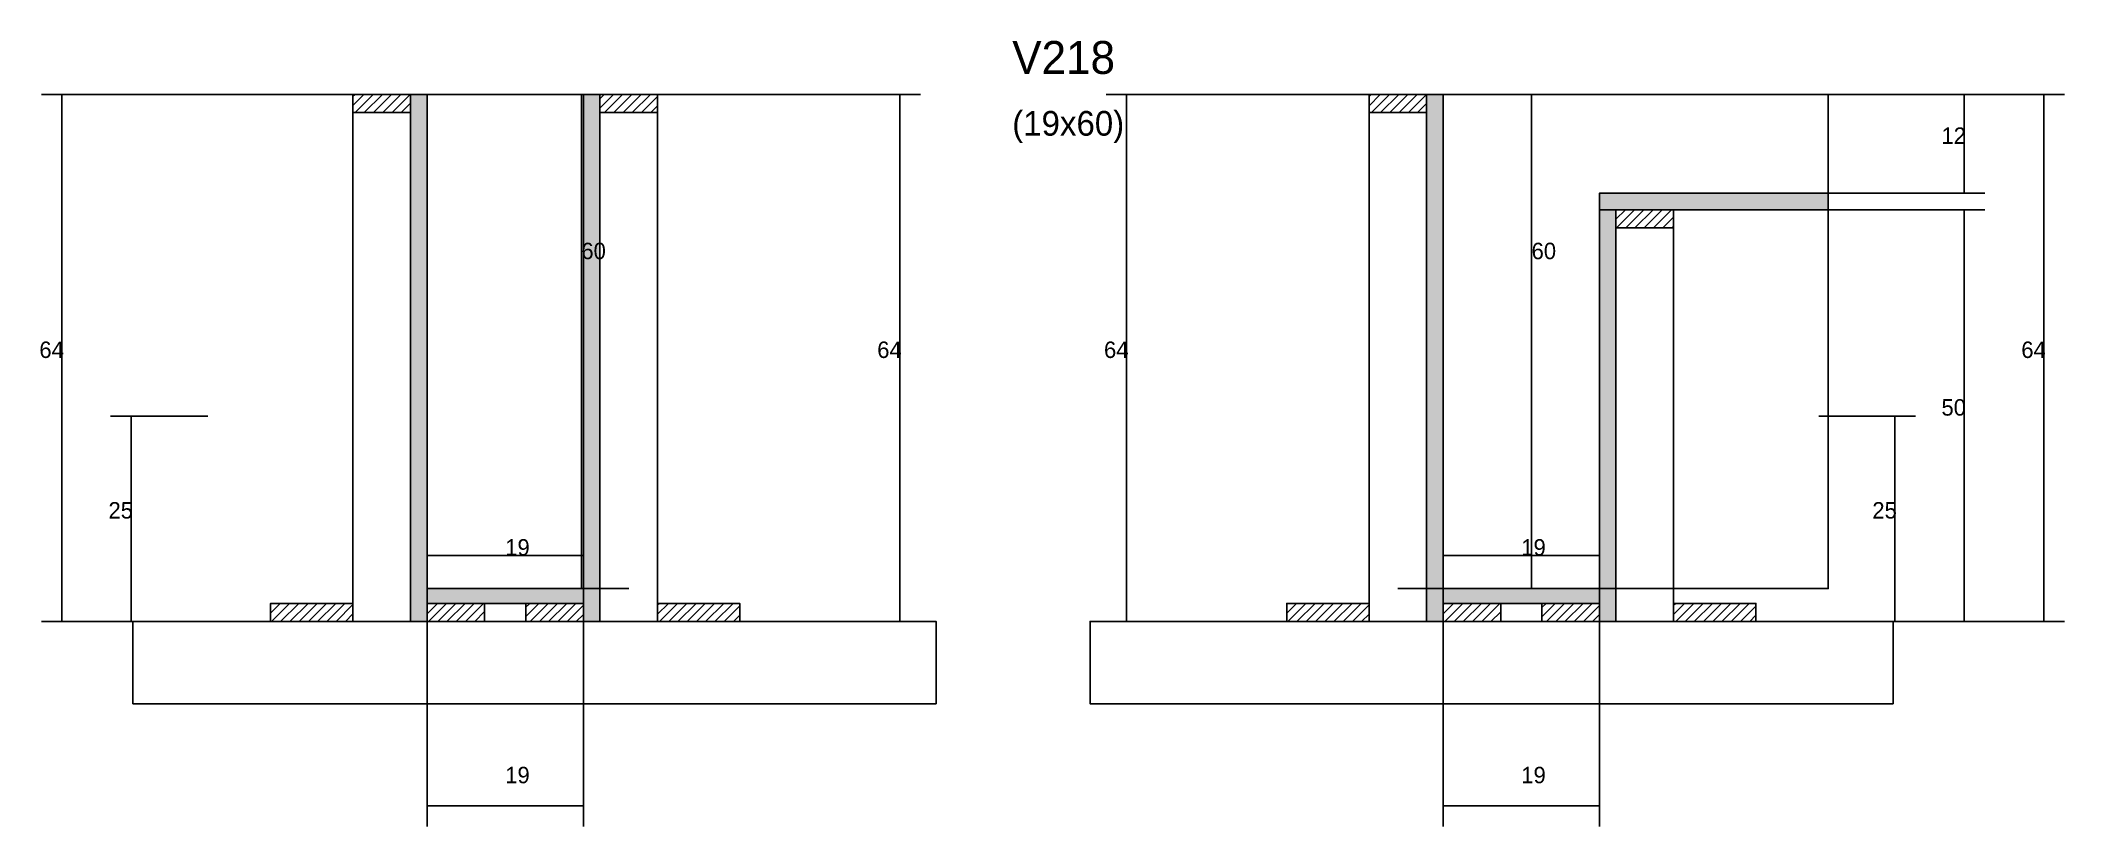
# Model space of a CAD drawing. Header units: metres. Extents: x -65046 to 21926, y -45195 to 1016.
# Drawn here: x 1363.9 to 1855.7, y -15577.8 to -15386.9 of the extents above; entities that cross this region are included whole.
import ezdxf

# ---------------------------------------------------------------- set-up
doc = ezdxf.new("R2010")
doc.units = ezdxf.units.M
for name, color, linetype in [('CONCRETO', 251, 'Continuous'), ('COTA', 241, 'Continuous'), ('Hachura', 253, 'Continuous'), ('Madeira', 126, 'Continuous'), ('Painéis', 200, 'Continuous'), ('Texto Seção', 7, 'Continuous')]:
    doc.layers.add(name, color=color, linetype=linetype)

msp = doc.modelspace()

# ---------------------------------------------------------------- texts
at = {"layer": 'COTA'}
for s, p in [('12', (1825.8, -15412)), ('60', (1495.3, -15440)), ('60', (1726.2, -15440)), ('64', (1363.6, -15464)), ('64', (1567.2, -15464)), ('64', (1622.3, -15464)), ('64', (1845.2, -15464)), ('50', (1825.8, -15478)), ('25', (1380.4, -15503)), ('25', (1809, -15503)), ('19', (1476.8, -15512)), ('19', (1723.7, -15512)), ('19', (1476.8, -15567.3)), ('19', (1723.7, -15567.3))]:
    msp.add_text(s, height=4, dxfattribs=at).set_placement(p)
at = {"layer": 'Texto Seção'}
for s, height, p in [('V218', 8, (1600, -15395)), ('(19x60)', 6, (1600, -15410))]:
    msp.add_text(s, height=height, dxfattribs=at).set_placement(p)

# ---------------------------------------------------------------- hatches: boundary and pattern name
at = {"layer": 'Hachura'}
h = msp.add_hatch(dxfattribs=at)
h.set_pattern_fill('ANSI31', scale=0.5)
h.paths.add_polyline_path([(1453.8, -15404.4), (1453.8, -15400), (1453.8, -15400), (1439.8, -15400), (1439.8, -15400), (1439.8, -15404.4), (1439.8, -15404.4), (1453.8, -15404.4)])
h = msp.add_hatch(color=8, dxfattribs=at)
h.dxf.hatch_style = 1
h.paths.add_polyline_path([(1453.8, -15400), (1457.8, -15400), (1457.8, -15400), (1457.8, -15528), (1457.8, -15528), (1453.8, -15528), (1453.8, -15528), (1453.8, -15400)])
h = msp.add_hatch(color=8, dxfattribs=at)
h.dxf.hatch_style = 1
h.paths.add_polyline_path([(1499.8, -15400), (1495.8, -15400), (1495.8, -15400), (1495.8, -15528), (1495.8, -15528), (1499.8, -15528), (1499.8, -15528), (1499.8, -15400)])
h = msp.add_hatch(dxfattribs=at)
h.set_pattern_fill('ANSI31', scale=0.5)
h.paths.add_polyline_path([(1499.8, -15404.4), (1499.8, -15400), (1499.8, -15400), (1513.8, -15400), (1513.8, -15400), (1513.8, -15404.4), (1513.8, -15404.4), (1499.8, -15404.4)])
h = msp.add_hatch(dxfattribs=at)
h.set_pattern_fill('ANSI31', scale=0.5)
h.paths.add_polyline_path([(1700.7, -15404.4), (1700.7, -15400), (1700.7, -15400), (1686.7, -15400), (1686.7, -15400), (1686.7, -15404.4), (1686.7, -15404.4), (1700.7, -15404.4)])
h = msp.add_hatch(color=8, dxfattribs=at)
h.dxf.hatch_style = 1
h.paths.add_polyline_path([(1700.7, -15400), (1704.7, -15400), (1704.7, -15400), (1704.7, -15528), (1704.7, -15528), (1700.7, -15528), (1700.7, -15528), (1700.7, -15400)])
h = msp.add_hatch(color=8, dxfattribs=at)
h.dxf.hatch_style = 1
h.paths.add_polyline_path([(1742.7, -15428), (1742.7, -15424), (1742.7, -15424), (1798.3, -15424), (1798.3, -15424), (1798.3, -15428), (1798.3, -15428), (1742.7, -15428)])
h = msp.add_hatch(color=8, dxfattribs=at)
h.dxf.hatch_style = 1
h.paths.add_polyline_path([(1746.7, -15428), (1742.7, -15428), (1742.7, -15428), (1742.7, -15528), (1742.7, -15528), (1746.7, -15528), (1746.7, -15528), (1746.7, -15428)])
h = msp.add_hatch(dxfattribs=at)
h.set_pattern_fill('ANSI31', scale=0.5)
h.paths.add_polyline_path([(1746.7, -15432.4), (1746.7, -15428), (1746.7, -15428), (1760.7, -15428), (1760.7, -15428), (1760.7, -15432.4), (1760.7, -15432.4), (1746.7, -15432.4)])
h = msp.add_hatch(color=8, dxfattribs=at)
h.dxf.hatch_style = 1
h.paths.add_polyline_path([(1495.8, -15523.6), (1495.8, -15520), (1495.8, -15520), (1457.8, -15520), (1457.8, -15520), (1457.8, -15523.6), (1457.8, -15523.6), (1495.8, -15523.6)])
h = msp.add_hatch(color=8, dxfattribs=at)
h.dxf.hatch_style = 1
h.paths.add_polyline_path([(1704.7, -15523.6), (1704.7, -15520), (1704.7, -15520), (1742.7, -15520), (1742.7, -15520), (1742.7, -15523.6), (1742.7, -15523.6), (1704.7, -15523.6)])
h = msp.add_hatch(dxfattribs=at)
h.set_pattern_fill('ANSI31', scale=0.5)
h.paths.add_polyline_path([(1419.8, -15528), (1419.8, -15523.6), (1419.8, -15523.6), (1439.8, -15523.6), (1439.8, -15523.6), (1439.8, -15528), (1439.8, -15528), (1419.8, -15528)])
h = msp.add_hatch(dxfattribs=at)
h.set_pattern_fill('ANSI31', scale=0.5)
h.paths.add_polyline_path([(1457.8, -15528), (1457.8, -15523.6), (1457.8, -15523.6), (1471.8, -15523.6), (1471.8, -15523.6), (1471.8, -15528), (1471.8, -15528), (1457.8, -15528)])
h = msp.add_hatch(dxfattribs=at)
h.set_pattern_fill('ANSI31', scale=0.5)
h.paths.add_polyline_path([(1495.8, -15528), (1495.8, -15523.6), (1495.8, -15523.6), (1481.8, -15523.6), (1481.8, -15523.6), (1481.8, -15528), (1481.8, -15528), (1495.8, -15528)])
h = msp.add_hatch(dxfattribs=at)
h.set_pattern_fill('ANSI31', scale=0.5)
h.paths.add_polyline_path([(1533.8, -15528), (1533.8, -15523.6), (1533.8, -15523.6), (1513.8, -15523.6), (1513.8, -15523.6), (1513.8, -15528), (1513.8, -15528), (1533.8, -15528)])
h = msp.add_hatch(dxfattribs=at)
h.set_pattern_fill('ANSI31', scale=0.5)
h.paths.add_polyline_path([(1666.7, -15528), (1666.7, -15523.6), (1666.7, -15523.6), (1686.7, -15523.6), (1686.7, -15523.6), (1686.7, -15528), (1686.7, -15528), (1666.7, -15528)])
h = msp.add_hatch(dxfattribs=at)
h.set_pattern_fill('ANSI31', scale=0.5)
h.paths.add_polyline_path([(1704.7, -15528), (1704.7, -15523.6), (1704.7, -15523.6), (1718.7, -15523.6), (1718.7, -15523.6), (1718.7, -15528), (1718.7, -15528), (1704.7, -15528)])
h = msp.add_hatch(dxfattribs=at)
h.set_pattern_fill('ANSI31', scale=0.5)
h.paths.add_polyline_path([(1742.7, -15528), (1742.7, -15523.6), (1742.7, -15523.6), (1728.7, -15523.6), (1728.7, -15523.6), (1728.7, -15528), (1728.7, -15528), (1742.7, -15528)])
h = msp.add_hatch(dxfattribs=at)
h.set_pattern_fill('ANSI31', scale=0.5)
h.paths.add_polyline_path([(1780.7, -15528), (1780.7, -15523.6), (1780.7, -15523.6), (1760.7, -15523.6), (1760.7, -15523.6), (1760.7, -15528), (1760.7, -15528), (1780.7, -15528)])

# ---------------------------------------------------------------- linework, layer by layer
at = {"layer": 'CONCRETO'}
for points in [[(1457.8, -15400), (1457.8, -15400), (1495.8, -15400), (1495.8, -15428), (1495.8, -15428), (1495.8, -15520), (1457.8, -15520), (1457.8, -15400)], [(1457.8, -15520), (1495.8, -15520), (1495.8, -15400), (1457.8, -15400)], [(1798.3, -15424), (1798.3, -15400), (1704.7, -15400), (1704.7, -15428), (1704.7, -15428), (1704.7, -15520), (1742.7, -15520), (1742.7, -15424)], [(1704.7, -15520), (1798.3, -15520), (1798.3, -15400), (1704.7, -15400)]]:
    msp.add_lwpolyline(points, close=True, dxfattribs=at)
at = {"layer": 'COTA'}
for p, q in [((1439.8, -15400), (1364.1, -15400)), ((1369.1, -15528), (1369.1, -15400)), ((1506.8, -15400), (1490.3, -15400)), ((1495.3, -15520), (1495.3, -15400)), ((1513.8, -15400), (1577.7, -15400)), ((1572.7, -15528), (1572.7, -15400)), ((1686.7, -15400), (1622.8, -15400)), ((1627.8, -15528), (1627.8, -15400)), ((1693.7, -15400), (1731.2, -15400)), ((1726.2, -15520), (1726.2, -15400)), ((1798.3, -15400), (1855.7, -15400)), ((1798.3, -15400), (1836.3, -15400)), ((1831.3, -15424), (1831.3, -15400)), ((1850.7, -15528), (1850.7, -15400)), ((1798.3, -15424), (1836.3, -15424)), ((1798.3, -15428), (1836.3, -15428)), ((1831.3, -15528), (1831.3, -15428)), ((1404.5, -15478.1), (1380.9, -15478.1)), ((1385.9, -15528), (1385.9, -15478.1)), ((1796, -15478.1), (1819.5, -15478.1)), ((1814.5, -15528), (1814.5, -15478.1)), ((1457.8, -15528), (1457.8, -15507)), ((1495.8, -15528), (1495.8, -15507)), ((1704.7, -15528), (1704.7, -15507)), ((1742.7, -15528), (1742.7, -15507)), ((1457.8, -15512), (1495.8, -15512)), ((1704.7, -15512), (1742.7, -15512)), ((1506.8, -15520), (1490.3, -15520)), ((1693.7, -15520), (1731.2, -15520)), ((1424.2, -15528), (1364.1, -15528)), ((1404.5, -15528), (1380.9, -15528)), ((1457.8, -15528), (1457.8, -15577.8)), ((1495.8, -15528), (1495.8, -15577.8)), ((1529.4, -15528), (1577.7, -15528)), ((1671.1, -15528), (1622.8, -15528)), ((1704.7, -15528), (1704.7, -15577.8)), ((1742.7, -15528), (1742.7, -15577.8)), ((1776.3, -15528), (1855.7, -15528)), ((1776.3, -15528), (1836.3, -15528)), ((1796, -15528), (1819.5, -15528)), ((1457.8, -15572.8), (1495.8, -15572.8)), ((1704.7, -15572.8), (1742.7, -15572.8))]:
    msp.add_line(p, q, dxfattribs=at)
at = {"layer": 'Madeira'}
for points in [[(1453.8, -15404.4), (1453.8, -15400), (1439.8, -15400), (1439.8, -15404.4)], [(1453.8, -15400), (1439.8, -15400), (1439.8, -15528), (1453.8, -15528)], [(1499.8, -15404.4), (1499.8, -15400), (1513.8, -15400), (1513.8, -15404.4)], [(1499.8, -15400), (1513.8, -15400), (1513.8, -15528), (1499.8, -15528)], [(1700.7, -15404.4), (1700.7, -15400), (1686.7, -15400), (1686.7, -15404.4)], [(1700.7, -15400), (1686.7, -15400), (1686.7, -15528), (1700.7, -15528)], [(1746.7, -15432.4), (1746.7, -15428), (1760.7, -15428), (1760.7, -15432.4)], [(1746.7, -15428), (1760.7, -15428), (1760.7, -15528), (1746.7, -15528)], [(1419.8, -15528), (1419.8, -15523.6), (1439.8, -15523.6), (1439.8, -15528)], [(1457.8, -15528), (1457.8, -15523.6), (1471.8, -15523.6), (1471.8, -15528)], [(1495.8, -15528), (1495.8, -15523.6), (1481.8, -15523.6), (1481.8, -15528)], [(1533.8, -15528), (1533.8, -15523.6), (1513.8, -15523.6), (1513.8, -15528)], [(1666.7, -15528), (1666.7, -15523.6), (1686.7, -15523.6), (1686.7, -15528)], [(1704.7, -15528), (1704.7, -15523.6), (1718.7, -15523.6), (1718.7, -15528)], [(1742.7, -15528), (1742.7, -15523.6), (1728.7, -15523.6), (1728.7, -15528)], [(1780.7, -15528), (1780.7, -15523.6), (1760.7, -15523.6), (1760.7, -15528)], [(1386.3, -15548), (1581.5, -15548), (1581.5, -15528), (1386.3, -15528)], [(1814.1, -15548), (1618.9, -15548), (1618.9, -15528), (1814.1, -15528)]]:
    msp.add_lwpolyline(points, close=True, dxfattribs=at)
at = {"layer": 'Painéis'}
for p, q in [((1457.8, -15528), (1457.8, -15400)), ((1495.8, -15528), (1495.8, -15400)), ((1704.7, -15528), (1704.7, -15400)), ((1742.7, -15424), (1798.3, -15424)), ((1742.7, -15428), (1742.7, -15424)), ((1742.7, -15528), (1742.7, -15428)), ((1798.3, -15428), (1798.3, -15424)), ((1457.8, -15520), (1495.8, -15520)), ((1457.8, -15523.6), (1457.8, -15520)), ((1495.8, -15523.6), (1495.8, -15520)), ((1704.7, -15520), (1742.7, -15520)), ((1704.7, -15523.6), (1704.7, -15520)), ((1742.7, -15523.6), (1742.7, -15520))]:
    msp.add_line(p, q, dxfattribs=at)
for points in [[(1453.8, -15400), (1457.8, -15400), (1457.8, -15528), (1453.8, -15528)], [(1499.8, -15400), (1495.8, -15400), (1495.8, -15528), (1499.8, -15528)], [(1700.7, -15400), (1704.7, -15400), (1704.7, -15528), (1700.7, -15528)], [(1742.7, -15428), (1742.7, -15424), (1798.3, -15424), (1798.3, -15428)], [(1746.7, -15428), (1742.7, -15428), (1742.7, -15528), (1746.7, -15528)], [(1495.8, -15523.6), (1495.8, -15520), (1457.8, -15520), (1457.8, -15523.6)], [(1704.7, -15523.6), (1704.7, -15520), (1742.7, -15520), (1742.7, -15523.6)]]:
    msp.add_lwpolyline(points, close=True, dxfattribs=at)

msp.set_redraw_order([(e.dxf.handle, doc.entitydb.next_handle()) for e in msp.query("TEXT MTEXT ATTDEF DIMENSION ARC_DIMENSION")])  # texts and dimensions are drawn at this point

doc.saveas('drawing.dxf')
